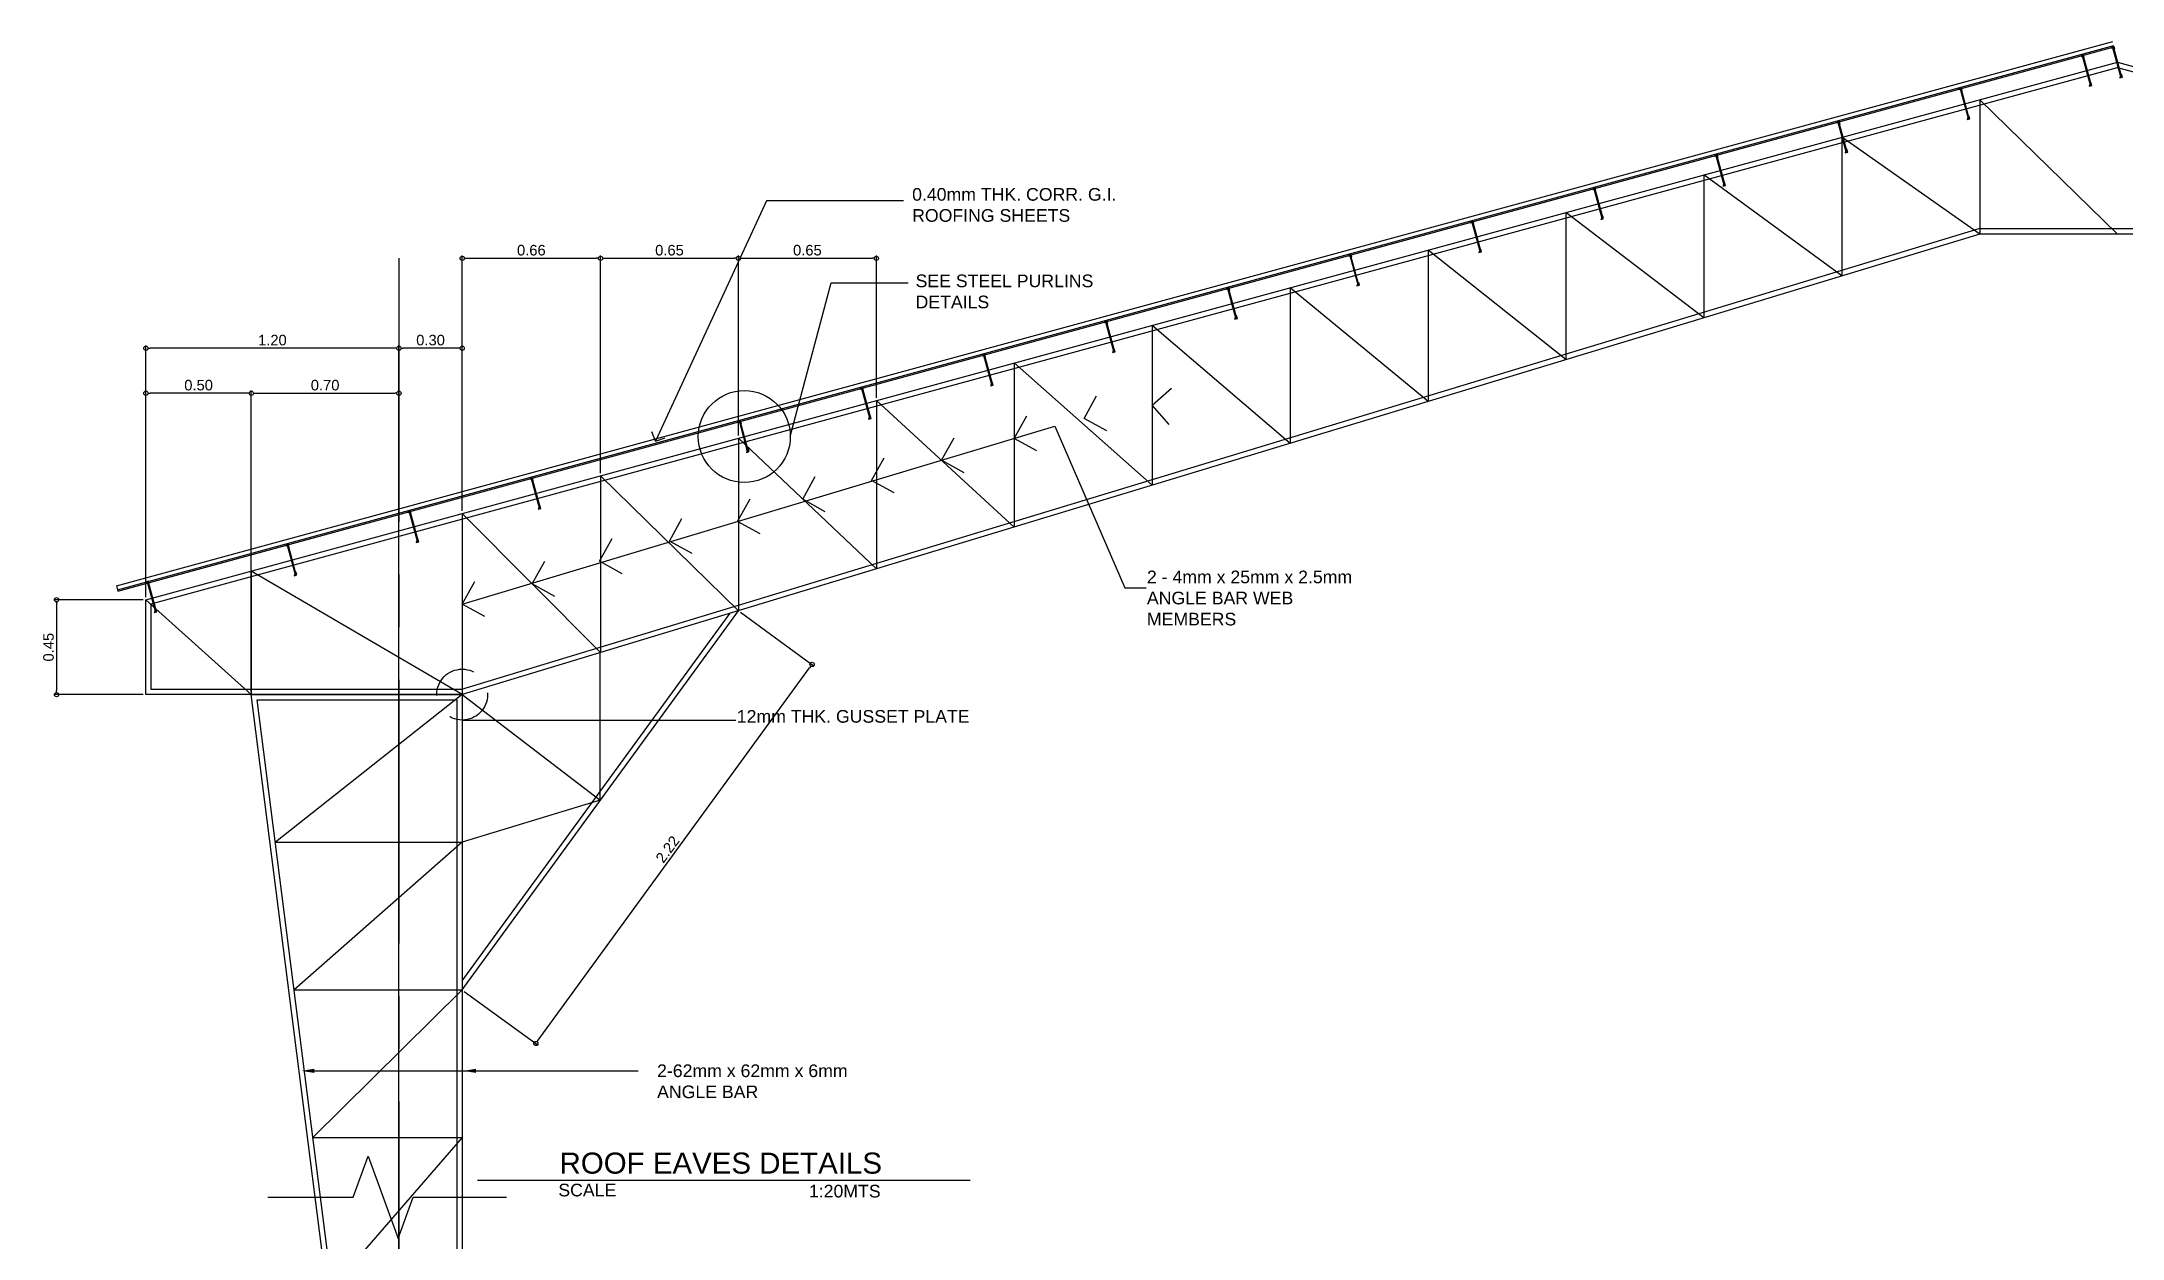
# Model space of a CAD drawing. Header units: inches. Extents: x -1369 to 1198, y -366 to 1398.
# Drawn here: x 13.43 to 23.3, y -283.52 to -277.85 of the extents above; entities that cross this region are included whole.
import ezdxf
from ezdxf import colors
from ezdxf.entities.mleader import LeaderData, LeaderLine
from ezdxf.math import Vec2, Vec3

# ---------------------------------------------------------------- set-up
doc = ezdxf.new("R2010")
doc.units = ezdxf.units.IN
doc.header["$MEASUREMENT"] = 0
doc.linetypes.add('CENTER', pattern=[2, 1.25, -0.25, 0.25, -0.25])
doc.linetypes.add('HIDDEN', pattern=[0.375, 0.25, -0.125])
doc.layers.add('dim', color=8, linetype='Continuous')
doc.styles.get("Standard").update_dxf_attribs({"font": 'arial.ttf'})
doc.dimstyles.new('20', dxfattribs={"dimtxt": 0.05, "dimasz": 0.02, "dimexe": 0.013, "dimexo": 0.0125, "dimgap": 0.0125, "dimtad": 1, "dimzin": 0, "dimdsep": 46, "dimtxsty": 'Standard', "dimblk": 'DOTBLANK', "dimcen": 0.09, "dimclrd": 256, "dimclre": 256, "dimadec": 0, "dimazin": 0, "dimtfac": 1, "dimtix": 1, "dimtofl": 0, "dimtmove": 0, "dimatfit": 3, "dimfxl": 1, "dimtolj": 1, "dimtzin": 0, "dimlwd": -1, "dimlwe": -1, "dimarcsym": 0})

msp = doc.modelspace()

# ---------------------------------------------------------------- texts
at = {"attachment_point": 1}
for s, width, insert, char_height in [('0.40mm THK. CORR. G.I.\\PROOFING SHEETS', 1.059823, (17.5565, -278.5416), 0.06), ('SEE STEEL PURLINS\\PDETAILS', 1.993678, (17.5728, -278.9519), 0.06), ('2 - 4mm x 25mm x 2.5mm\\PANGLE BAR WEB MEMBERS', 1.046821, (18.6698, -280.3561), 0.06), ('12mm THK. GUSSET PLATE', 1.993678, (16.725, -281.0175), 0.06), ('ROOF EAVES DETAILS', 3.859407, (15.8844, -283.1164), 0.1), ('SCALE', 0.949909, (15.8787, -283.2642), 0.06), ('1:20MTS', 0.949909, (17.0671, -283.2693), 0.06)]:
    msp.add_mtext_dynamic_manual_height_columns(s, width=width, gutter_width=1, heights=[0], dxfattribs=dict(at, insert=insert, char_height=char_height))

# ---------------------------------------------------------------- blocks, each defined once
blk = doc.blocks.new('_DotBlank')
at = {"color": 0, "linetype": 'ByBlock', "lineweight": -2}
blk.add_line((-0.5, 0), (-1, 0), dxfattribs=at)
blk.add_circle((0, 0), 0.5, dxfattribs=at)
blk = doc.blocks.new('*D44')
at = {"layer": 'Defpoints', "color": 0, "transparency": 16777216}
for p in [(13.9228, -280.4943), (13.4992, -280.9443), (13.9228, -280.9443)]:
    blk.add_point(p, dxfattribs=at)
at = {"layer": 'dim', "transparency": 16777216}
for p, q in [((13.9103, -280.4943), (13.4862, -280.4943)), ((13.4992, -280.5143), (13.4992, -280.9243)), ((13.9103, -280.9443), (13.4862, -280.9443))]:
    blk.add_line(p, q, dxfattribs=at)
at = {"layer": 'dim', "transparency": 16777216, "xscale": 0.02, "yscale": 0.02, "zscale": 0.02}
for p, rotation in [((13.4992, -280.4943), 90), ((13.4992, -280.9443), 270)]:
    blk.add_blockref('_DotBlank', p, dxfattribs=dict(at, rotation=rotation))
at = {"layer": 'dim', "color": 0, "transparency": 16777216, "insert": (13.4612, -280.7193), "char_height": 0.05, "attachment_point": 5, "rotation": 90}
blk.add_mtext('\\A1;0.45', dxfattribs=at)
blk = doc.blocks.new('*D45')
at = {"layer": 'Defpoints', "color": 0, "transparency": 16777216}
for p in [(16.0788, -278.8747), (16.0788, -279.9063), (15.4228, -280.0852)]:
    blk.add_point(p, dxfattribs=at)
at = {"layer": 'dim', "transparency": 16777216}
for p, q in [((15.4228, -280.0727), (15.4228, -278.8617)), ((15.4428, -278.8747), (16.0588, -278.8747)), ((16.0788, -279.8938), (16.0788, -278.8617))]:
    blk.add_line(p, q, dxfattribs=at)
at = {"layer": 'dim', "transparency": 16777216, "xscale": 0.02, "yscale": 0.02, "zscale": 0.02, "rotation": 180}
blk.add_blockref('_DotBlank', (15.4228, -278.8747), dxfattribs=at)
at = {"layer": 'dim', "transparency": 16777216, "xscale": 0.02, "yscale": 0.02, "zscale": 0.02}
blk.add_blockref('_DotBlank', (16.0788, -278.8747), dxfattribs=at)
at = {"layer": 'dim', "color": 0, "transparency": 16777216, "insert": (15.7508, -278.8367), "char_height": 0.05, "attachment_point": 5}
blk.add_mtext('\\A1;0.66', dxfattribs=at)
blk = doc.blocks.new('*D46')
at = {"layer": 'Defpoints', "color": 0, "transparency": 16777216}
for p in [(16.7328, -278.8747), (16.7328, -279.728), (16.0788, -279.8027)]:
    blk.add_point(p, dxfattribs=at)
at = {"layer": 'dim', "transparency": 16777216}
for p, q in [((16.0788, -279.7902), (16.0788, -278.8617)), ((16.0988, -278.8747), (16.7128, -278.8747)), ((16.7328, -279.7155), (16.7328, -278.8617))]:
    blk.add_line(p, q, dxfattribs=at)
at = {"layer": 'dim', "transparency": 16777216, "xscale": 0.02, "yscale": 0.02, "zscale": 0.02, "rotation": 180}
blk.add_blockref('_DotBlank', (16.0788, -278.8747), dxfattribs=at)
at = {"layer": 'dim', "transparency": 16777216, "xscale": 0.02, "yscale": 0.02, "zscale": 0.02}
blk.add_blockref('_DotBlank', (16.7328, -278.8747), dxfattribs=at)
at = {"layer": 'dim', "color": 0, "transparency": 16777216, "insert": (16.4058, -278.8367), "char_height": 0.05, "attachment_point": 5}
blk.add_mtext('\\A1;0.65', dxfattribs=at)
blk = doc.blocks.new('*D47')
at = {"layer": 'Defpoints', "color": 0, "transparency": 16777216}
for p in [(17.3868, -278.8747), (17.3868, -279.5496), (16.7328, -279.728)]:
    blk.add_point(p, dxfattribs=at)
at = {"layer": 'dim', "transparency": 16777216}
for p, q in [((16.7328, -279.7155), (16.7328, -278.8617)), ((16.7528, -278.8747), (17.3668, -278.8747)), ((17.3868, -279.5371), (17.3868, -278.8617))]:
    blk.add_line(p, q, dxfattribs=at)
at = {"layer": 'dim', "transparency": 16777216, "xscale": 0.02, "yscale": 0.02, "zscale": 0.02, "rotation": 180}
blk.add_blockref('_DotBlank', (16.7328, -278.8747), dxfattribs=at)
at = {"layer": 'dim', "transparency": 16777216, "xscale": 0.02, "yscale": 0.02, "zscale": 0.02}
blk.add_blockref('_DotBlank', (17.3868, -278.8747), dxfattribs=at)
at = {"layer": 'dim', "color": 0, "transparency": 16777216, "insert": (17.0598, -278.8367), "char_height": 0.05, "attachment_point": 5}
blk.add_mtext('\\A1;0.65', dxfattribs=at)
blk = doc.blocks.new('*D49')
at = {"layer": 'Defpoints', "color": 0, "transparency": 16777216}
for p in [(13.9228, -279.3012), (15.1228, -280.0634), (13.9228, -280.4943)]:
    blk.add_point(p, dxfattribs=at)
at = {"layer": 'dim', "transparency": 16777216}
for p, q in [((13.9228, -280.4818), (13.9228, -279.2882)), ((15.1028, -279.3012), (13.9428, -279.3012)), ((15.1228, -280.0509), (15.1228, -279.2882))]:
    blk.add_line(p, q, dxfattribs=at)
at = {"layer": 'dim', "transparency": 16777216, "xscale": 0.02, "yscale": 0.02, "zscale": 0.02, "rotation": 180}
blk.add_blockref('_DotBlank', (13.9228, -279.3012), dxfattribs=at)
at = {"layer": 'dim', "transparency": 16777216, "xscale": 0.02, "yscale": 0.02, "zscale": 0.02}
blk.add_blockref('_DotBlank', (15.1228, -279.3012), dxfattribs=at)
at = {"layer": 'dim', "color": 0, "transparency": 16777216, "insert": (14.5228, -279.2631), "char_height": 0.05, "attachment_point": 5}
blk.add_mtext('\\A1;1.20', dxfattribs=at)
blk = doc.blocks.new('*D50')
at = {"layer": 'Defpoints', "color": 0, "transparency": 16777216}
for p in [(15.1228, -279.5148), (15.1228, -280.0634), (14.4228, -280.358)]:
    blk.add_point(p, dxfattribs=at)
at = {"layer": 'dim', "transparency": 16777216}
for p, q in [((14.4228, -280.3455), (14.4228, -279.5018)), ((14.4428, -279.5148), (15.1028, -279.5148)), ((15.1228, -280.0509), (15.1228, -279.5018))]:
    blk.add_line(p, q, dxfattribs=at)
at = {"layer": 'dim', "transparency": 16777216, "xscale": 0.02, "yscale": 0.02, "zscale": 0.02, "rotation": 180}
blk.add_blockref('_DotBlank', (14.4228, -279.5148), dxfattribs=at)
at = {"layer": 'dim', "transparency": 16777216, "xscale": 0.02, "yscale": 0.02, "zscale": 0.02}
blk.add_blockref('_DotBlank', (15.1228, -279.5148), dxfattribs=at)
at = {"layer": 'dim', "color": 0, "transparency": 16777216, "insert": (14.7728, -279.4767), "char_height": 0.05, "attachment_point": 5}
blk.add_mtext('\\A1;0.70', dxfattribs=at)
blk = doc.blocks.new('*D51')
at = {"layer": 'Defpoints', "color": 0, "transparency": 16777216}
for p in [(13.9228, -279.5148), (13.9228, -280.3907), (14.4228, -280.9443)]:
    blk.add_point(p, dxfattribs=at)
at = {"layer": 'dim', "transparency": 16777216}
for p, q in [((13.9228, -280.3782), (13.9228, -279.5018)), ((14.4028, -279.5148), (13.9428, -279.5148)), ((14.4228, -280.9318), (14.4228, -279.5018))]:
    blk.add_line(p, q, dxfattribs=at)
at = {"layer": 'dim', "transparency": 16777216, "xscale": 0.02, "yscale": 0.02, "zscale": 0.02, "rotation": 180}
blk.add_blockref('_DotBlank', (13.9228, -279.5148), dxfattribs=at)
at = {"layer": 'dim', "transparency": 16777216, "xscale": 0.02, "yscale": 0.02, "zscale": 0.02}
blk.add_blockref('_DotBlank', (14.4228, -279.5148), dxfattribs=at)
at = {"layer": 'dim', "color": 0, "transparency": 16777216, "insert": (14.1728, -279.4767), "char_height": 0.05, "attachment_point": 5}
blk.add_mtext('\\A1;0.50', dxfattribs=at)
blk = doc.blocks.new('*D52')
at = {"layer": 'Defpoints', "color": 0, "transparency": 16777216}
for p in [(16.7328, -280.5466), (17.082, -280.8011), (15.4228, -282.3443)]:
    blk.add_point(p, dxfattribs=at)
at = {"layer": 'dim', "transparency": 16777216}
for p, q in [((16.7429, -280.554), (17.0925, -280.8087)), ((15.7837, -282.5826), (17.0702, -280.8172)), ((15.4329, -282.3517), (15.7825, -282.6064))]:
    blk.add_line(p, q, dxfattribs=at)
at = {"layer": 'dim', "transparency": 16777216, "xscale": 0.02, "yscale": 0.02, "zscale": 0.02}
for p, rotation in [((17.082, -280.8011), 53.91856714538081), ((15.772, -282.5988), 233.9185671453808)]:
    blk.add_blockref('_DotBlank', p, dxfattribs=dict(at, rotation=rotation))
at = {"layer": 'dim', "color": 0, "transparency": 16777216, "insert": (16.3966, -281.6778), "char_height": 0.05, "attachment_point": 5, "rotation": 53.91857}
blk.add_mtext('\\A1;2.22', dxfattribs=at)
blk = doc.blocks.new('*D48')
at = {"layer": 'Defpoints', "color": 0, "transparency": 16777216}
for p in [(15.1228, -279.3012), (15.4228, -279.9816), (15.1228, -286.5443)]:
    blk.add_point(p, dxfattribs=at)
at = {"layer": 'dim', "transparency": 16777216}
for p, q in [((15.1228, -286.5318), (15.1228, -279.2882)), ((15.4028, -279.3012), (15.1428, -279.3012)), ((15.4228, -279.9691), (15.4228, -279.2882))]:
    blk.add_line(p, q, dxfattribs=at)
at = {"layer": 'dim', "transparency": 16777216, "xscale": 0.02, "yscale": 0.02, "zscale": 0.02, "rotation": 180}
blk.add_blockref('_DotBlank', (15.1228, -279.3012), dxfattribs=at)
at = {"layer": 'dim', "transparency": 16777216, "xscale": 0.02, "yscale": 0.02, "zscale": 0.02}
blk.add_blockref('_DotBlank', (15.4228, -279.3012), dxfattribs=at)
at = {"layer": 'dim', "color": 0, "transparency": 16777216, "insert": (15.2728, -279.2631), "char_height": 0.05, "attachment_point": 5}
blk.add_mtext('\\A1;0.30', dxfattribs=at)

# ---------------------------------------------------------------- dimensions: what is measured, and where the dimension line sits
at = {"layer": 'dim', "color": 0}
for base, p1, p2, picture, middle in [((16.0788, -278.8747), (15.4228, -280.0852), (16.0788, -279.9063), '*D45', (15.7508, -278.8367)), ((16.7328, -278.8747), (16.0788, -279.8027), (16.7328, -279.728), '*D46', (16.4058, -278.8367)), ((17.3868, -278.8747), (16.7328, -279.728), (17.3868, -279.5496), '*D47', (17.0598, -278.8367)), ((13.9228, -279.3012), (15.1228, -280.0634), (13.9228, -280.4943), '*D49', (14.5228, -279.2631)), ((15.1228, -279.3012), (15.4228, -279.9816), (15.1228, -286.5443), '*D48', (15.2728, -279.2631)), ((13.9228, -279.5148), (14.4228, -280.9443), (13.9228, -280.3907), '*D51', (14.1728, -279.4767)), ((15.1228, -279.5148), (14.4228, -280.358), (15.1228, -280.0634), '*D50', (14.7728, -279.4767))]:
    dim = msp.add_linear_dim(base=base, p1=p1, p2=p2, dimstyle='20', dxfattribs=at)
    dim.commit()
    dim.dimension.update_dxf_attribs({"geometry": picture, "text_midpoint": middle})
dim = msp.add_linear_dim(base=(13.4992, -280.9443), p1=(13.9228, -280.4943), p2=(13.9228, -280.9443), angle=90, dimstyle='20', dxfattribs=at)
dim.commit()
dim.dimension.update_dxf_attribs({"geometry": '*D44', "text_midpoint": (13.4612, -280.7193)})
dim = msp.add_aligned_dim(p1=(15.4228, -282.3443), p2=(16.7328, -280.5466), distance=-0.432, dimstyle='20', dxfattribs=at)
dim.commit()
dim.dimension.update_dxf_attribs({"geometry": '*D52', "text_midpoint": (16.3966, -281.6778)})

# ---------------------------------------------------------------- linework, layer by layer
at = {"color": 8}
for p, q in [((13.7878, -280.4471), (23.2545, -277.8652)), ((13.7828, -280.4288), (13.7894, -280.453))]:
    msp.add_line(p, q, dxfattribs=at)
at = {"color": 1}
for p, q in [((23.1114, -277.9106), (23.0993, -277.9139)), ((23.0993, -277.9139), (23.1001, -277.9169)), ((23.1001, -277.9169), (23.1092, -277.9144)), ((23.1092, -277.9144), (23.1116, -277.9235)), ((23.1146, -277.9227), (23.1114, -277.9106)), ((23.1116, -277.9235), (23.1146, -277.9227)), ((23.2561, -277.8711), (23.244, -277.8744)), ((23.244, -277.8744), (23.2448, -277.8774)), ((23.2448, -277.8774), (23.2539, -277.875)), ((23.2539, -277.875), (23.2563, -277.884)), ((23.2594, -277.8832), (23.2561, -277.8711)), ((23.2563, -277.884), (23.2594, -277.8832)), ((23.147, -278.0531), (23.1379, -278.0556)), ((23.1388, -278.0586), (23.1508, -278.0553)), ((23.1475, -278.0433), (23.1445, -278.0441)), ((23.1445, -278.0441), (23.147, -278.0531)), ((23.1508, -278.0553), (23.1475, -278.0433)), ((23.2917, -278.0137), (23.2827, -278.0161)), ((23.2827, -278.0161), (23.2835, -278.0191)), ((23.2835, -278.0191), (23.2955, -278.0159)), ((23.2922, -278.0038), (23.2892, -278.0046)), ((23.2892, -278.0046), (23.2917, -278.0137)), ((23.2955, -278.0159), (23.2922, -278.0038)), ((22.5325, -278.0685), (22.5204, -278.0718)), ((22.5204, -278.0718), (22.5213, -278.0748)), ((22.5213, -278.0748), (22.5303, -278.0723)), ((22.5303, -278.0723), (22.5328, -278.0814)), ((22.5358, -278.0805), (22.5325, -278.0685)), ((22.5328, -278.0814), (22.5358, -278.0805)), ((23.1379, -278.0556), (23.1388, -278.0586)), ((21.9536, -278.2263), (21.9416, -278.2296)), ((21.9416, -278.2296), (21.9424, -278.2327)), ((21.9424, -278.2327), (21.9514, -278.2302)), ((21.9514, -278.2302), (21.9539, -278.2392)), ((21.9569, -278.2384), (21.9536, -278.2263)), ((21.9539, -278.2392), (21.9569, -278.2384)), ((22.5681, -278.211), (22.5591, -278.2135)), ((22.5591, -278.2135), (22.5599, -278.2165)), ((22.5599, -278.2165), (22.572, -278.2132)), ((22.5687, -278.2011), (22.5657, -278.202)), ((22.5657, -278.202), (22.5681, -278.211)), ((22.572, -278.2132), (22.5687, -278.2011)), ((21.3748, -278.3842), (21.3627, -278.3875)), ((21.3627, -278.3875), (21.3635, -278.3905)), ((21.3635, -278.3905), (21.3726, -278.3881)), ((21.3726, -278.3881), (21.3751, -278.3971)), ((21.3781, -278.3963), (21.3748, -278.3842)), ((21.3751, -278.3971), (21.3781, -278.3963)), ((21.9893, -278.3689), (21.9802, -278.3713)), ((21.9802, -278.3713), (21.981, -278.3744)), ((21.981, -278.3744), (21.9931, -278.3711)), ((21.9898, -278.359), (21.9868, -278.3598)), ((21.9868, -278.3598), (21.9893, -278.3689)), ((21.9931, -278.3711), (21.9898, -278.359)), ((20.7959, -278.5421), (20.7839, -278.5454)), ((20.7839, -278.5454), (20.7847, -278.5484)), ((20.7847, -278.5484), (20.7937, -278.5459)), ((20.7937, -278.5459), (20.7962, -278.555)), ((20.7992, -278.5541), (20.7959, -278.5421)), ((21.4104, -278.5267), (21.4014, -278.5292)), ((21.4014, -278.5292), (21.4022, -278.5322)), ((21.4022, -278.5322), (21.4142, -278.5289)), ((21.411, -278.5169), (21.4079, -278.5177)), ((21.4079, -278.5177), (21.4104, -278.5267)), ((21.4142, -278.5289), (21.411, -278.5169)), ((20.7962, -278.555), (20.7992, -278.5541)), ((20.2171, -278.7), (20.205, -278.7032)), ((20.205, -278.7032), (20.2058, -278.7063)), ((20.2058, -278.7063), (20.2149, -278.7038)), ((20.2149, -278.7038), (20.2173, -278.7128)), ((20.2203, -278.712), (20.2171, -278.7)), ((20.2173, -278.7128), (20.2203, -278.712)), ((20.8315, -278.6846), (20.8225, -278.6871)), ((20.8225, -278.6871), (20.8233, -278.6901)), ((20.8233, -278.6901), (20.8354, -278.6868)), ((20.8321, -278.6747), (20.8291, -278.6756)), ((20.8291, -278.6756), (20.8315, -278.6846)), ((20.8354, -278.6868), (20.8321, -278.6747)), ((20.2527, -278.8425), (20.2436, -278.8449)), ((20.2445, -278.848), (20.2565, -278.8447)), ((20.2532, -278.8326), (20.2502, -278.8334)), ((20.2502, -278.8334), (20.2527, -278.8425)), ((20.2565, -278.8447), (20.2532, -278.8326)), ((19.6382, -278.8578), (19.6261, -278.8611)), ((19.6261, -278.8611), (19.627, -278.8641)), ((19.627, -278.8641), (19.636, -278.8617)), ((19.636, -278.8617), (19.6385, -278.8707)), ((19.6415, -278.8699), (19.6382, -278.8578)), ((19.6385, -278.8707), (19.6415, -278.8699)), ((20.2436, -278.8449), (20.2445, -278.848)), ((19.0593, -279.0157), (19.0473, -279.019)), ((19.0473, -279.019), (19.0481, -279.022)), ((19.0481, -279.022), (19.0572, -279.0195)), ((19.0572, -279.0195), (19.0596, -279.0286)), ((19.0626, -279.0278), (19.0593, -279.0157)), ((19.0596, -279.0286), (19.0626, -279.0278)), ((19.6738, -279.0004), (19.6648, -279.0028)), ((19.6648, -279.0028), (19.6656, -279.0058)), ((19.6656, -279.0058), (19.6777, -279.0025)), ((19.6744, -278.9905), (19.6714, -278.9913)), ((19.6714, -278.9913), (19.6738, -279.0004)), ((19.6777, -279.0025), (19.6744, -278.9905)), ((18.4805, -279.1736), (18.4684, -279.1769)), ((18.4684, -279.1769), (18.4692, -279.1799)), ((18.4692, -279.1799), (18.4783, -279.1774)), ((18.4783, -279.1774), (18.4808, -279.1865)), ((18.4838, -279.1856), (18.4805, -279.1736)), ((18.4808, -279.1865), (18.4838, -279.1856)), ((19.095, -279.1582), (19.0859, -279.1607)), ((19.0859, -279.1607), (19.0868, -279.1637)), ((19.0868, -279.1637), (19.0988, -279.1604)), ((19.0955, -279.1484), (19.0925, -279.1492)), ((19.0925, -279.1492), (19.095, -279.1582)), ((19.0988, -279.1604), (19.0955, -279.1484)), ((17.9016, -279.3314), (17.8896, -279.3347)), ((17.8896, -279.3347), (17.8904, -279.3377)), ((17.8904, -279.3377), (17.8994, -279.3353)), ((17.8994, -279.3353), (17.9019, -279.3443)), ((17.9049, -279.3435), (17.9016, -279.3314)), ((18.5161, -279.3161), (18.5071, -279.3186)), ((18.5071, -279.3186), (18.5079, -279.3216)), ((18.5079, -279.3216), (18.52, -279.3183)), ((18.5167, -279.3062), (18.5136, -279.307)), ((18.5136, -279.307), (18.5161, -279.3161)), ((18.52, -279.3183), (18.5167, -279.3062)), ((17.9019, -279.3443), (17.9049, -279.3435)), ((17.3228, -279.4893), (17.3107, -279.4926)), ((17.3107, -279.4926), (17.3115, -279.4956)), ((17.3115, -279.4956), (17.3206, -279.4931)), ((17.3206, -279.4931), (17.323, -279.5022)), ((17.3261, -279.5014), (17.3228, -279.4893)), ((17.323, -279.5022), (17.3261, -279.5014)), ((17.9373, -279.474), (17.9282, -279.4764)), ((17.9282, -279.4764), (17.929, -279.4794)), ((17.929, -279.4794), (17.9411, -279.4762)), ((17.9378, -279.4641), (17.9348, -279.4649)), ((17.9348, -279.4649), (17.9373, -279.474)), ((17.9411, -279.4762), (17.9378, -279.4641)), ((17.3584, -279.6318), (17.3494, -279.6343)), ((17.3502, -279.6373), (17.3622, -279.634)), ((17.3589, -279.622), (17.3559, -279.6228)), ((17.3559, -279.6228), (17.3584, -279.6318)), ((17.3622, -279.634), (17.3589, -279.622)), ((16.7439, -279.6472), (16.7319, -279.6505)), ((16.7319, -279.6505), (16.7327, -279.6535)), ((16.7327, -279.6535), (16.7417, -279.651)), ((16.7417, -279.651), (16.7442, -279.6601)), ((16.7472, -279.6592), (16.7439, -279.6472)), ((16.7442, -279.6601), (16.7472, -279.6592)), ((17.3494, -279.6343), (17.3502, -279.6373)), ((16.7795, -279.7897), (16.7705, -279.7922)), ((16.7705, -279.7922), (16.7713, -279.7952)), ((16.7713, -279.7952), (16.7834, -279.7919)), ((16.7801, -279.7798), (16.7771, -279.7807)), ((16.7771, -279.7807), (16.7795, -279.7897)), ((16.7834, -279.7919), (16.7801, -279.7798)), ((15.7567, -279.9164), (15.7446, -279.9197)), ((15.7446, -279.9197), (15.7455, -279.9227)), ((15.7455, -279.9227), (15.7545, -279.9203)), ((15.7545, -279.9203), (15.757, -279.9293)), ((15.76, -279.9285), (15.7567, -279.9164)), ((15.757, -279.9293), (15.76, -279.9285)), ((15.1778, -280.0743), (15.1658, -280.0776)), ((15.1658, -280.0776), (15.1666, -280.0806)), ((15.1666, -280.0806), (15.1756, -280.0781)), ((15.1756, -280.0781), (15.1781, -280.0872)), ((15.1811, -280.0864), (15.1778, -280.0743)), ((15.1781, -280.0872), (15.1811, -280.0864)), ((15.7923, -280.0589), (15.7833, -280.0614)), ((15.7833, -280.0614), (15.7841, -280.0644)), ((15.7841, -280.0644), (15.7962, -280.0611)), ((15.7929, -280.0491), (15.7899, -280.0499)), ((15.7899, -280.0499), (15.7923, -280.0589)), ((15.7962, -280.0611), (15.7929, -280.0491)), ((15.2135, -280.2168), (15.2044, -280.2193)), ((15.2044, -280.2193), (15.2052, -280.2223)), ((15.2052, -280.2223), (15.2173, -280.219)), ((15.214, -280.2069), (15.211, -280.2078)), ((15.211, -280.2078), (15.2135, -280.2168)), ((15.2173, -280.219), (15.214, -280.2069)), ((14.599, -280.2322), (14.5869, -280.2355)), ((14.5869, -280.2355), (14.5877, -280.2385)), ((14.5877, -280.2385), (14.5968, -280.236)), ((14.5968, -280.236), (14.5992, -280.245)), ((14.6023, -280.2442), (14.599, -280.2322)), ((14.5992, -280.245), (14.6023, -280.2442)), ((13.9356, -280.4062), (13.9236, -280.4095)), ((13.9236, -280.4095), (13.9244, -280.4125)), ((13.9244, -280.4125), (13.9335, -280.41)), ((13.9335, -280.41), (13.9359, -280.4191)), ((13.9389, -280.4183), (13.9356, -280.4062)), ((13.9359, -280.4191), (13.9389, -280.4183)), ((14.6346, -280.3747), (14.6256, -280.3772)), ((14.6256, -280.3772), (14.6264, -280.3802)), ((14.6264, -280.3802), (14.6384, -280.3769)), ((14.6352, -280.3648), (14.6321, -280.3656)), ((14.6321, -280.3656), (14.6346, -280.3747)), ((14.6384, -280.3769), (14.6352, -280.3648)), ((13.9713, -280.5487), (13.9622, -280.5512)), ((13.9622, -280.5512), (13.9631, -280.5542)), ((13.9631, -280.5542), (13.9751, -280.5509)), ((13.9718, -280.5388), (13.9688, -280.5397)), ((13.9688, -280.5397), (13.9713, -280.5487)), ((13.9751, -280.5509), (13.9718, -280.5388))]:
    msp.add_line(p, q, dxfattribs=at)
at = {"color": 8}
for points in [[(13.7828, -280.4288), (23.2495, -277.847)], [(13.7894, -280.453), (23.2561, -277.8711)], [(15.1607, -286.5443), (14.4508, -280.9693), (15.3978, -280.9693), (15.3978, -286.5443)]]:
    msp.add_lwpolyline(points, dxfattribs=at)
at = {"color": 1}
for points in [[(22.6188, -278.7598), (15.4228, -280.9443), (13.9228, -280.9443), (13.9228, -280.4943), (23.2728, -277.9443), (32.6228, -280.4943), (32.6228, -280.9443), (31.1228, -280.9443), (23.9268, -278.7598), (22.6188, -278.7598)], [(23.1092, -277.9144), (23.147, -278.0531), (23.144, -278.0539), (23.1061, -277.9153), (23.1092, -277.9144)], [(23.2539, -277.875), (23.2917, -278.0137), (23.2887, -278.0145), (23.2509, -277.8758), (23.2539, -277.875)], [(22.5303, -278.0723), (22.5681, -278.211), (22.5651, -278.2118), (22.5273, -278.0731), (22.5303, -278.0723)], [(21.9514, -278.2302), (21.9893, -278.3689), (21.9863, -278.3697), (21.9484, -278.231), (21.9514, -278.2302)], [(21.3726, -278.3881), (21.4104, -278.5267), (21.4074, -278.5276), (21.3696, -278.3889), (21.3726, -278.3881)], [(20.7937, -278.5459), (20.8315, -278.6846), (20.8285, -278.6854), (20.7907, -278.5467), (20.7937, -278.5459)], [(17.5156, -278.6023), (16.866, -278.6023), (16.3397, -279.7422), (16.3227, -279.6985)], [(20.2149, -278.7038), (20.2527, -278.8425), (20.2497, -278.8433), (20.2119, -278.7046), (20.2149, -278.7038)], [(19.636, -278.8617), (19.6738, -279.0004), (19.6708, -279.0012), (19.633, -278.8625), (19.636, -278.8617)], [(16.9787, -279.7204), (17.1718, -278.9912), (17.5376, -278.9912)], [(19.0572, -279.0195), (19.095, -279.1582), (19.092, -279.159), (19.0541, -279.0204), (19.0572, -279.0195)], [(18.4783, -279.1774), (18.5161, -279.3161), (18.5131, -279.3169), (18.4753, -279.1782), (18.4783, -279.1774)], [(17.8994, -279.3353), (17.9373, -279.474), (17.9342, -279.4748), (17.8964, -279.3361), (17.8994, -279.3353)], [(17.3206, -279.4931), (17.3584, -279.6318), (17.3554, -279.6327), (17.3176, -279.494), (17.3206, -279.4931)], [(18.4793, -279.6931), (18.3721, -279.634), (18.4314, -279.5268)], [(18.776, -279.6637), (18.6948, -279.5719), (18.7866, -279.4908)], [(18.1481, -279.7886), (18.0408, -279.7294), (18.1001, -279.6222)], [(15.4228, -280.5148), (18.2339, -279.6715), (18.5657, -280.4375), (18.6662, -280.4375), (18.6662, -280.4375)], [(16.3397, -279.7422), (16.3851, -279.7259)], [(16.7417, -279.651), (16.7795, -279.7897), (16.7765, -279.7905), (16.7387, -279.6518), (16.7417, -279.651)], [(17.8029, -279.8921), (17.6957, -279.8329), (17.755, -279.7258)], [(17.4717, -279.9876), (17.3645, -279.9284), (17.4238, -279.8212)], [(15.7545, -279.9203), (15.7923, -280.0589), (15.7893, -280.0598), (15.7515, -279.9211), (15.7545, -279.9203)], [(17.1447, -280.0767), (17.0375, -280.0176), (17.0968, -279.9104)], [(16.8358, -280.1823), (16.7285, -280.1231), (16.7878, -280.0159)], [(15.1756, -280.0781), (15.2135, -280.2168), (15.2104, -280.2176), (15.1726, -280.079), (15.1756, -280.0781)], [(16.5128, -280.2753), (16.4055, -280.2162), (16.4648, -280.109)], [(16.1818, -280.3707), (16.0745, -280.3115), (16.1338, -280.2043)], [(14.5968, -280.236), (14.6346, -280.3747), (14.6316, -280.3755), (14.5938, -280.2368), (14.5968, -280.236)], [(15.862, -280.4783), (15.7547, -280.4191), (15.814, -280.3119)], [(13.9335, -280.41), (13.9713, -280.5487), (13.9683, -280.5495), (13.9304, -280.4109), (13.9335, -280.41)], [(15.5301, -280.574), (15.4228, -280.5148), (15.4821, -280.4076)], [(15.4228, -282.3019), (16.6931, -280.5587)], [(15.1355, -286.5443), (14.4228, -280.9443), (15.4228, -280.9443), (15.4228, -286.5443)], [(15.4228, -281.065), (16.7209, -281.065)], [(15.4953, -283.2478), (17.8313, -283.2478)]]:
    msp.add_lwpolyline(points, dxfattribs=at)
at = {"color": 8}
msp.add_lwpolyline([(22.6151, -278.7348), (15.4191, -280.9193), (13.9478, -280.9193), (13.9478, -280.5134), (23.2728, -277.9702), (32.5978, -280.5134), (32.5978, -280.9193), (31.1265, -280.9193), (23.9305, -278.7348)], close=True, dxfattribs=at)
for points in [[(23.2728, -278.7598), (22.6188, -278.1227), (22.6188, -278.7598), (21.9648, -278.301), (21.9648, -278.9583), (21.3108, -278.4794), (21.3108, -279.1569), (20.6568, -278.6578), (20.6568, -279.3554), (20.0028, -278.8361), (20.0028, -279.5539), (19.3488, -279.0145), (19.3488, -279.7525), (18.6948, -279.1929), (18.6948, -279.951), (18.0408, -279.3712), (18.0408, -280.1496), (17.3868, -279.5496), (17.3868, -280.3481), (16.7328, -279.728), (16.7328, -280.5466), (16.0788, -279.9063), (16.0788, -280.7452), (15.4228, -280.0852), (15.4228, -280.9443), (14.4228, -280.358), (14.4228, -280.9443), (13.9228, -280.4943)], [(15.4228, -282.3443), (16.7328, -280.5466)], [(15.4228, -280.9443), (16.0778, -281.4455), (16.0778, -280.7455)], [(15.4228, -280.9443), (14.5368, -281.6443), (15.4228, -281.6443), (14.6259, -282.3443), (15.4228, -282.3443), (14.715, -283.0443), (15.4228, -283.0443), (14.8058, -283.7568), (15.4228, -283.7568), (14.8933, -284.4443), (15.4228, -284.4443), (14.9824, -285.1443), (15.4228, -285.1443), (15.0716, -285.8443), (15.4228, -285.8443), (15.1607, -286.5443)], [(16.0778, -281.4455), (15.4228, -281.6443)]]:
    msp.add_lwpolyline(points)
at = {"color": 1, "linetype": 'CENTER'}
msp.add_lwpolyline([(15.1228, -278.8747), (15.1228, -286.5443)], dxfattribs=at)
at = {"color": 1, "linetype": 'Continuous'}
msp.add_lwpolyline([(14.5009, -283.3286), (14.9063, -283.3286), (14.9772, -283.1337), (15.1191, -283.5235), (15.19, -283.3286), (15.6336, -283.3286)], dxfattribs=at)
at = {"color": 1}
msp.add_circle((16.7606, -279.7204), 0.2181, dxfattribs=at)
at = {"color": 1, "linetype": 'HIDDEN'}
msp.add_circle((15.4228, -280.9443), 0.1207, dxfattribs=at)

msp.set_redraw_order([(e.dxf.handle, doc.entitydb.next_handle()) for e in msp.query("TEXT MTEXT ATTDEF DIMENSION ARC_DIMENSION")])  # texts and dimensions are drawn at this point

# ---------------------------------------------------------------- leaders
at = {"color": 1}
ml = msp.add_multileader_mtext('Standard', dxfattribs=at)
ml.set_content('{\\C7;2-62mm x 62mm x 6mm\\PANGLE BAR}', color=1)
ml.set_leader_properties()
ml.build(insert=Vec2(0, 0))
ml.multileader.update_dxf_attribs({"dogleg_length": 0.36, "arrow_head_size": 0.06})
ctx = ml.context
ctx.base_point, ctx.char_height, ctx.arrow_head_size, ctx.landing_gap_size, ctx.plane_origin = Vec3(16.257, -282.7288), 0.06, 0.06, 0.09, Vec3(14.8677, -282.7288)
notes = []
notes.append((ctx, [(0, (1, 1, 0), (16.0697, -282.7288), (1, 0), 0.1873, [(0, [(14.6609, -282.7288)], 0, [])])]))
ctx.mtext.insert, ctx.mtext.flow_direction = Vec3(16.347, -282.6983), 5
ml = msp.add_multileader_mtext('Standard', dxfattribs=at)
ml.set_content('', color=1)
ml.set_leader_properties()
ml.build(insert=Vec2(0, 0))
ml.multileader.update_dxf_attribs({"dogleg_length": 0.36, "arrow_head_size": 0.06})
ctx = ml.context
ctx.base_point, ctx.char_height, ctx.arrow_head_size, ctx.landing_gap_size, ctx.plane_origin = Vec3(16.1633, -282.7288), 0.06, 0.06, 0.09, Vec3(15.429, -282.7288)
notes.append((ctx, [(0, (1, 1, 0), (15.9006, -282.7288), (1, 0), 0.2627, [(0, [(15.429, -282.7288)], 0, [])])]))
ctx.mtext.insert, ctx.mtext.flow_direction = Vec3(16.2533, -282.6988), 5
for ctx, leaders in notes:
    for number, flags, end, landing, length, lines in leaders:
        leader = LeaderData()
        leader.index, (leader.has_last_leader_line, leader.has_dogleg_vector, leader.attachment_direction) = number, flags
        leader.last_leader_point, leader.dogleg_vector, leader.dogleg_length = Vec3(end), Vec3(landing), length
        for number, points, colour, breaks in lines:
            line = LeaderLine()
            line.index, line.vertices, line.color, line.breaks = number, Vec3.list(points), colors.encode_raw_color(colour), breaks
            leader.lines.append(line)
        ctx.leaders.append(leader)

doc.saveas('drawing.dxf')
